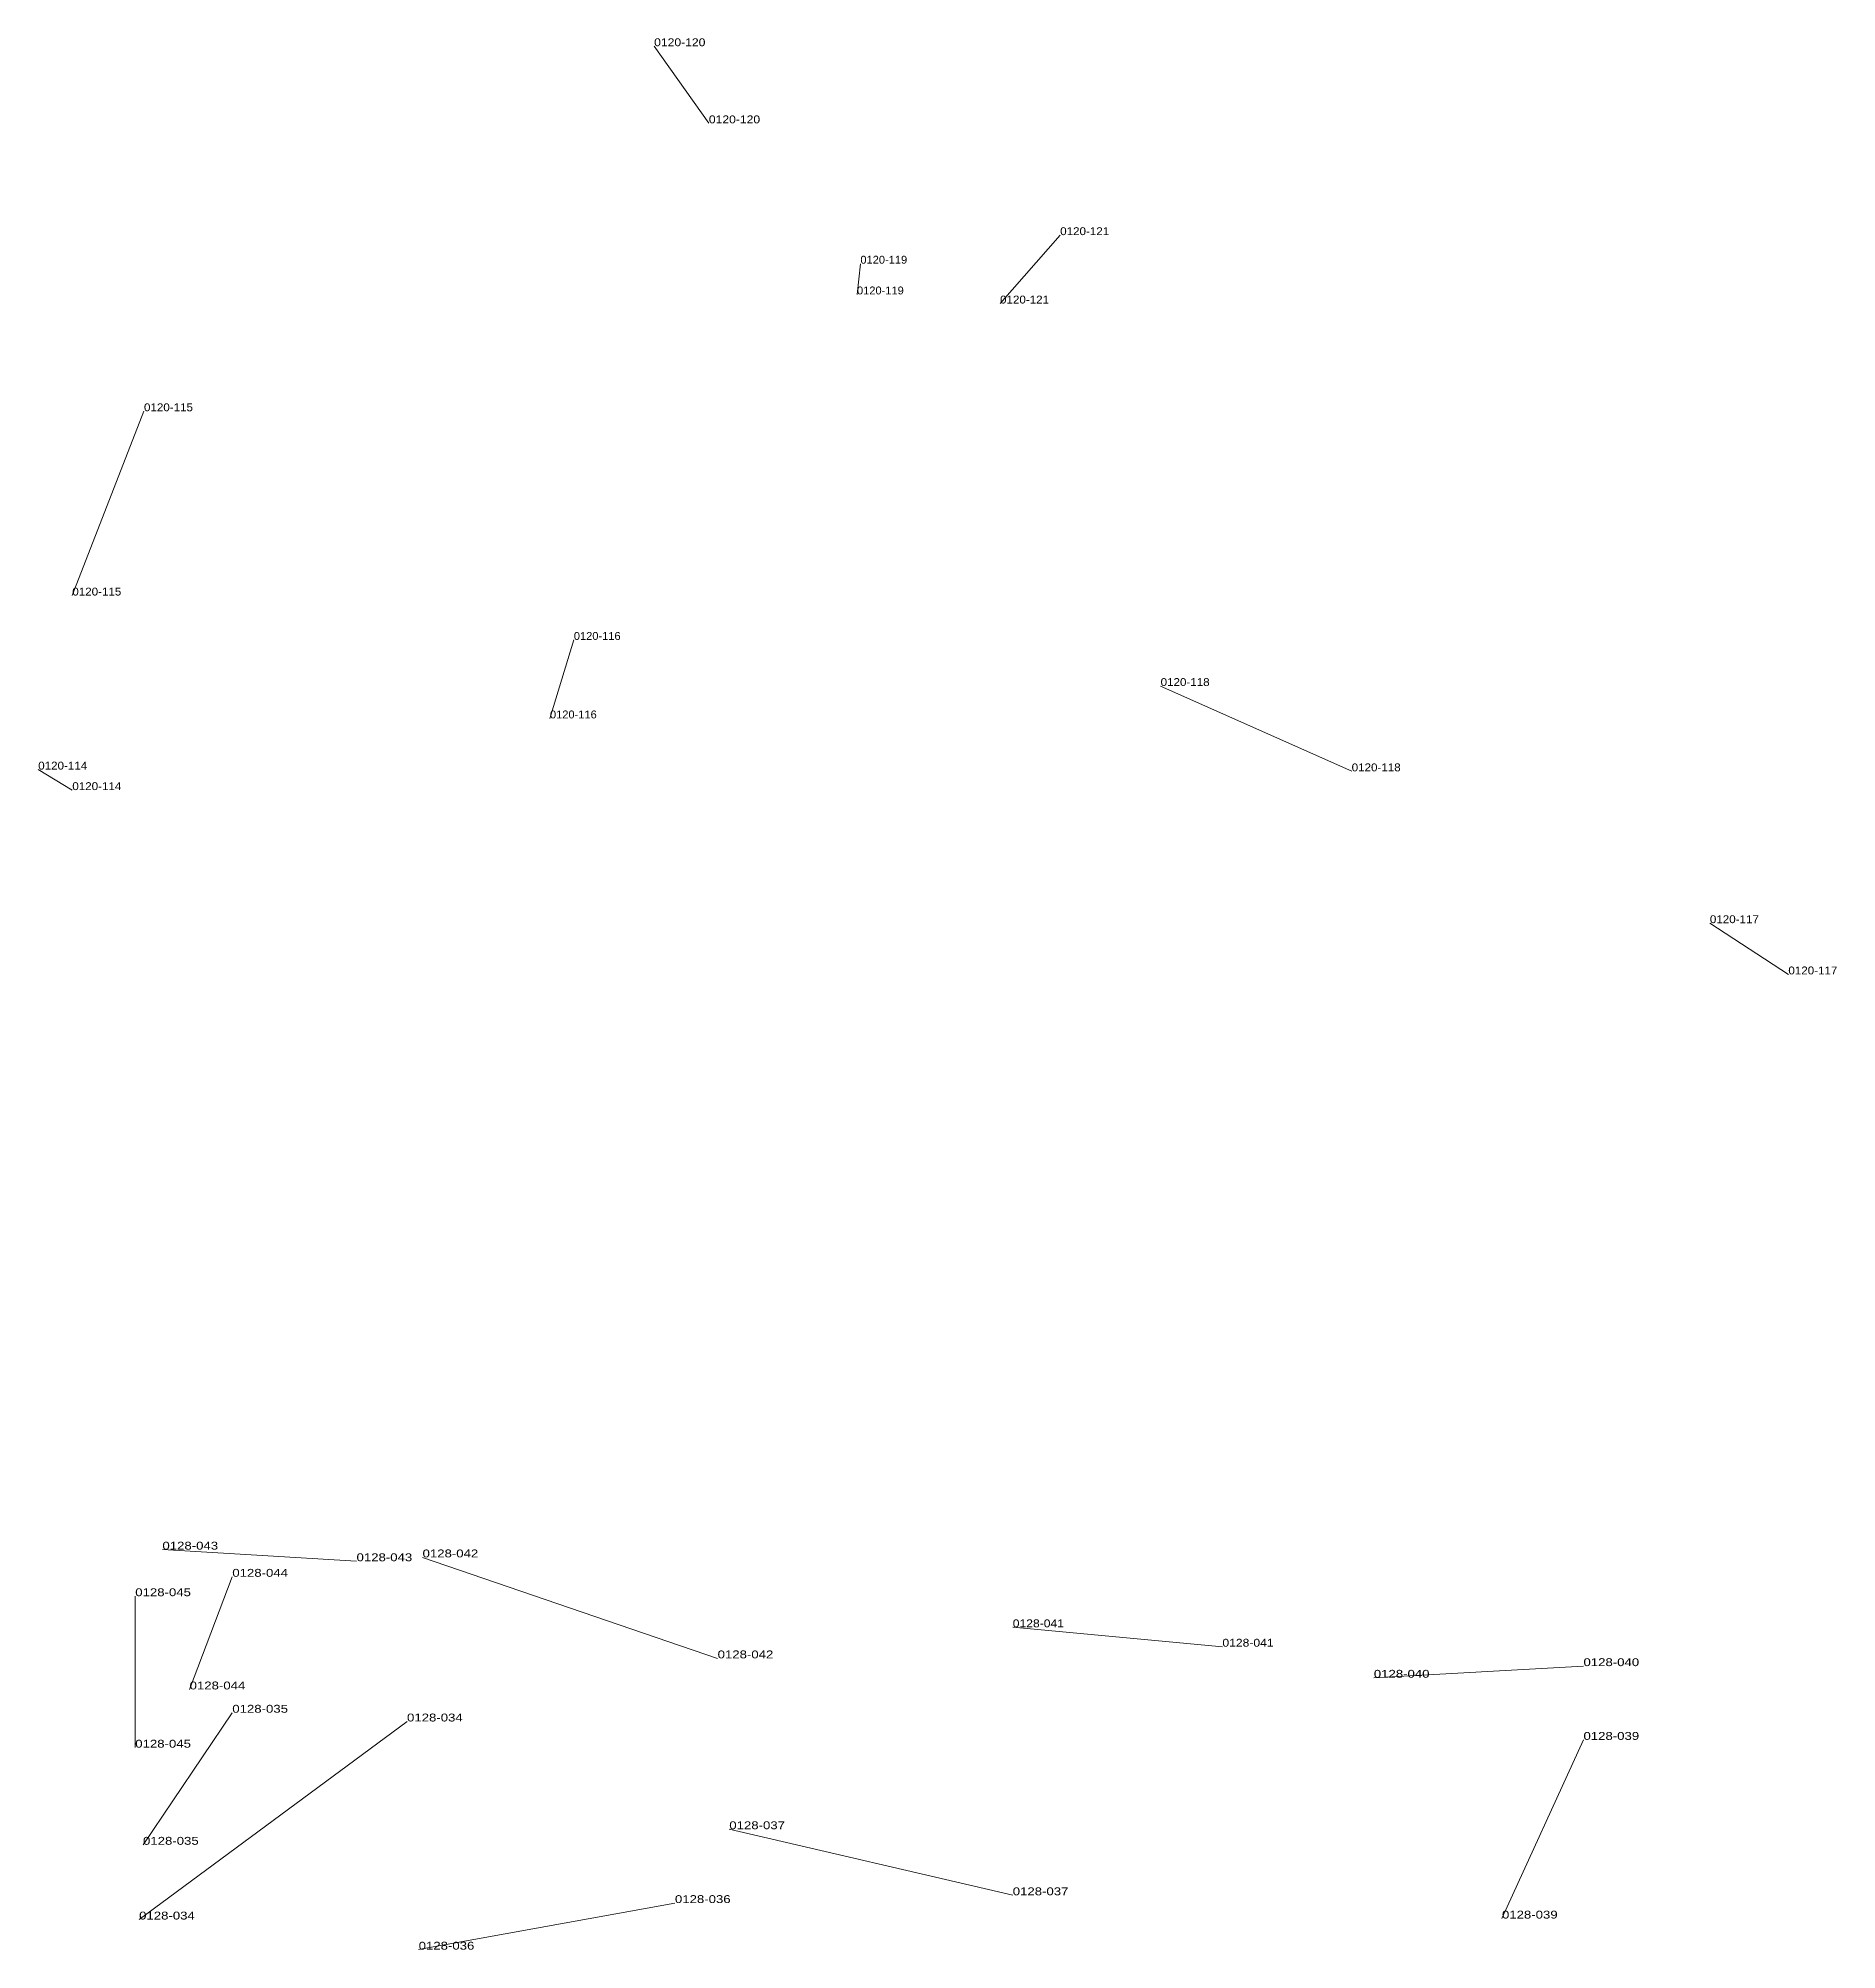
# Model space of a CAD drawing. Header units: metres. Extents: x 571156 to 607184, y 703608 to 727431.
# Drawn here: x 603001.8 to 603458.2, y 714944.2 to 715429 of the extents above; entities that cross this region are included whole.
import ezdxf

# ---------------------------------------------------------------- set-up
doc = ezdxf.new("R2010")
doc.units = ezdxf.units.M
doc.header["$LTSCALE"] = 0.8
doc.layers.add('60', color=7, linetype='Continuous', lineweight=13)
doc.layers.add('61', color=7, linetype='Continuous')

msp = doc.modelspace()

# ---------------------------------------------------------------- texts
at = {"layer": '60'}
for s, width, p in [('0120-120', 1.15, (603158.12, 715426.95)), ('0120-121', 1.1, (603261.13, 715379.04)), ('0120-119', 1.05, (603210.44, 715371.8)), ('0120-115', 1.1, (603028.68, 715334.37)), ('0120-116', 1.05, (603137.74, 715276.38)), ('0120-118', 1.1, (603286.61, 715264.69)), ('0120-114', 1.1, (603010.5, 715238.29)), ('0120-117', 1.1, (603445.87, 715191.55)), ('0128-043', 1.25, (603033.36, 715045.66)), ('0128-041', 1.15, (603249.09, 715025.96)), ('0128-042', 1.25, (603174.22, 715018.08)), ('0128-040', 1.25, (603393.89, 715016.11)), ('0128-044', 1.25, (603040.26, 715010.2)), ('0128-035', 1.25, (603051.09, 715004.29)), ('0128-034', 1.25, (603095.42, 715002.07)), ('0128-045', 1.25, (603026.47, 714995.43)), ('0128-039', 1.25, (603393.89, 714997.4)), ('0128-037', 1.25, (603177.18, 714974.74)), ('0128-036', 1.25, (603163.39, 714956.02))]:
    msp.add_text(s, height=2, dxfattribs=dict(at, width=width)).set_placement(p)
at = {"layer": '61'}
for s, width, p in [('0120-120', 1.15, (603172, 715407.4)), ('0120-119', 1.05, (603209.58, 715364.01)), ('0120-121', 1.1, (603245.87, 715361.69)), ('0120-115', 1.1, (603010.5, 715287.63)), ('0120-116', 1.05, (603131.68, 715256.47)), ('0120-114', 1.1, (603001.85, 715243.49)), ('0120-118', 1.1, (603335.08, 715243.05)), ('0120-117', 1.1, (603425.96, 715204.54)), ('0128-043', 1.25, (603082.61, 715042.71)), ('0128-042', 1.25, (603099.36, 715043.69)), ('0128-044', 1.25, (603051.09, 715038.77)), ('0128-045', 1.25, (603026.47, 715033.84)), ('0128-041', 1.15, (603302.28, 715021.04)), ('0128-040', 1.25, (603340.7, 715013.16)), ('0128-035', 1.25, (603028.44, 714970.8)), ('0128-037', 1.25, (603249.09, 714957.99)), ('0128-034', 1.25, (603027.45, 714951.84)), ('0128-039', 1.25, (603373.21, 714952.08)), ('0128-036', 1.25, (603098.37, 714944.2))]:
    msp.add_text(s, height=2, dxfattribs=dict(at, width=width)).set_placement(p)

# ---------------------------------------------------------------- linework, layer by layer
at = {"layer": '60'}
for p, q in [((603172, 715407.4), (603158.12, 715426.95)), ((603245.87, 715361.69), (603261.13, 715379.04)), ((603209.58, 715364.01), (603210.44, 715371.8)), ((603010.5, 715287.63), (603028.68, 715334.37)), ((603131.68, 715256.47), (603137.74, 715276.38)), ((603335.08, 715243.05), (603286.61, 715264.69)), ((603001.85, 715243.49), (603010.5, 715238.29)), ((603425.96, 715204.54), (603445.87, 715191.55)), ((603082.61, 715042.71), (603033.36, 715045.66)), ((603099.36, 715043.69), (603174.22, 715018.08)), ((603051.09, 715038.77), (603040.26, 715010.2)), ((603026.47, 715033.84), (603026.47, 714995.43)), ((603302.28, 715021.04), (603249.09, 715025.96)), ((603340.7, 715013.16), (603393.89, 715016.11)), ((603027.45, 714951.84), (603095.42, 715002.07)), ((603028.44, 714970.8), (603051.09, 715004.29)), ((603373.21, 714952.08), (603393.89, 714997.4)), ((603249.09, 714957.99), (603177.18, 714974.74)), ((603098.37, 714944.2), (603163.39, 714956.02))]:
    msp.add_line(p, q, dxfattribs=at)

msp.set_redraw_order([(e.dxf.handle, doc.entitydb.next_handle()) for e in msp.query("TEXT MTEXT ATTDEF DIMENSION ARC_DIMENSION")])  # texts and dimensions are drawn at this point

doc.saveas('drawing.dxf')
